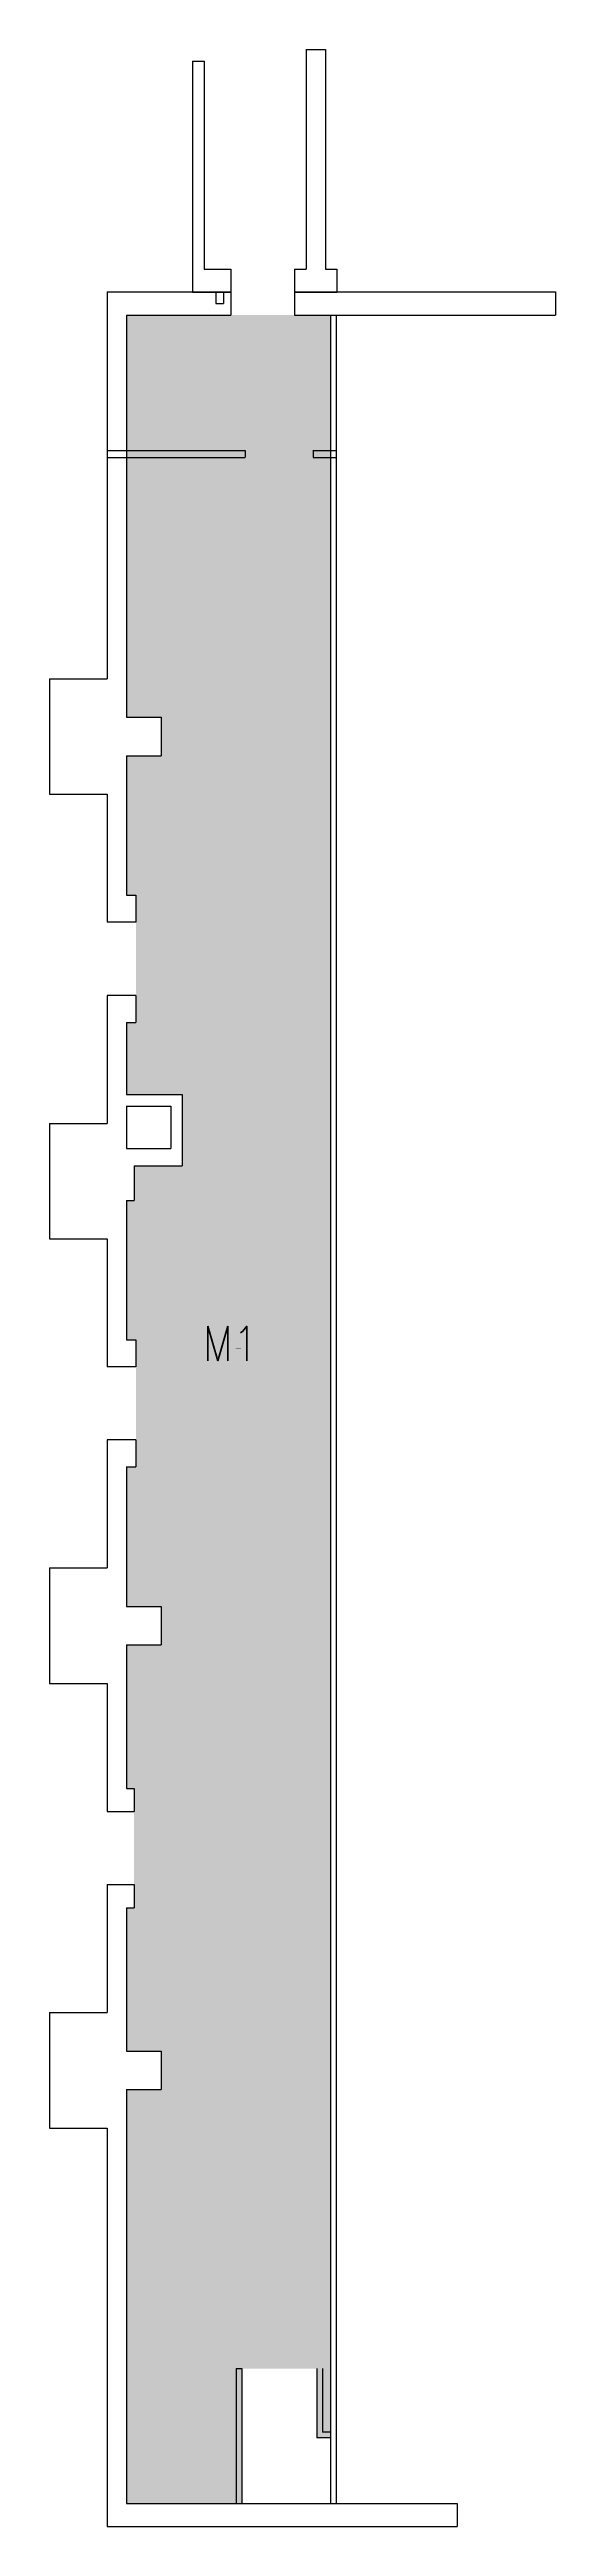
# Model space of a CAD drawing. Header units: inches. Extents: x 54 to 317, y 0 to 1287.
import ezdxf

# ---------------------------------------------------------------- set-up
doc = ezdxf.new("R2010")
doc.units = ezdxf.units.IN
doc.header["$LTSCALE"] = 10
doc.header["$MEASUREMENT"] = 0
for name, color, linetype in [('A-IDEN-RNUM', 7, 'CONTINUOUS'), ('A-IDEN-SNUM', 4, 'CONTINUOUS'), ('A-IDEN-VNUM', 4, 'CONTINUOUS'), ('A-WALL', 5, 'CONTINUOUS'), ('Rooms-Category-Color', 7, 'CONTINUOUS'), ('Rooms-College-Color', 7, 'CONTINUOUS'), ('Rooms-Department-Color', 7, 'CONTINUOUS'), ('Rooms-Division-Color', 7, 'CONTINUOUS')]:
    doc.layers.add(name, color=color, linetype=linetype)
doc.styles.add('ROOMSNUMBER', font='txt', dxfattribs={"height": 0.03})
doc.styles.add('ROOMVNUMBER', font='simplex.shx', dxfattribs={"width": 0.85})

msp = doc.modelspace()

# ---------------------------------------------------------------- hatches: boundary and pattern name
at = {"layer": 'Rooms-Category-Color', "true_color": 0xe3c5e1}
msp.add_hatch(color=254, dxfattribs=at).paths.add_polyline_path([(98, 333.5), (98, 321.5), (94, 321.5), (94, 247), (112, 247), (112, 227), (94, 227), (94, 12), (154, 12), (154, 52), (154, 82), (193, 82), (193, 46), (200, 46), (200, 1149), (94, 1149), (94, 940), (112, 940), (112, 920), (94, 920), (94, 847.5), (98.9, 847.5), (98.9, 833.5), (98.9, 795.5), (98.9, 781.5), (94, 781.5), (94, 744), (123, 744), (123, 707), (98, 707), (98, 689), (94, 689), (94, 616.5), (98.9, 616.5), (98.9, 602.5), (98.9, 564.5), (98.9, 550.5), (94, 550.5), (94, 478), (112, 478), (112, 458), (94, 458), (94, 383.5), (98, 383.5), (98, 371.5)])
at = {"layer": 'Rooms-College-Color', "true_color": 0xadadad}
msp.add_hatch(color=253, dxfattribs=at).paths.add_polyline_path([(98, 333.5), (98, 321.5), (94, 321.5), (94, 247), (112, 247), (112, 227), (94, 227), (94, 12), (154, 12), (154, 52), (154, 82), (193, 82), (193, 46), (200, 46), (200, 1149), (94, 1149), (94, 940), (112, 940), (112, 920), (94, 920), (94, 847.5), (98.9, 847.5), (98.9, 833.5), (98.9, 795.5), (98.9, 781.5), (94, 781.5), (94, 744), (123, 744), (123, 707), (98, 707), (98, 689), (94, 689), (94, 616.5), (98.9, 616.5), (98.9, 602.5), (98.9, 564.5), (98.9, 550.5), (94, 550.5), (94, 478), (112, 478), (112, 458), (94, 458), (94, 383.5), (98, 383.5), (98, 371.5)])
at = {"layer": 'Rooms-Department-Color', "true_color": 0xfa003f}
msp.add_hatch(color=240, dxfattribs=at).paths.add_polyline_path([(98, 333.5), (98, 321.5), (94, 321.5), (94, 247), (112, 247), (112, 227), (94, 227), (94, 12), (154, 12), (154, 52), (154, 82), (193, 82), (193, 46), (200, 46), (200, 1149), (94, 1149), (94, 940), (112, 940), (112, 920), (94, 920), (94, 847.5), (98.9, 847.5), (98.9, 833.5), (98.9, 795.5), (98.9, 781.5), (94, 781.5), (94, 744), (123, 744), (123, 707), (98, 707), (98, 689), (94, 689), (94, 616.5), (98.9, 616.5), (98.9, 602.5), (98.9, 564.5), (98.9, 550.5), (94, 550.5), (94, 478), (112, 478), (112, 458), (94, 458), (94, 383.5), (98, 383.5), (98, 371.5)])
at = {"layer": 'Rooms-Division-Color', "true_color": 0xfa003f}
msp.add_hatch(color=240, dxfattribs=at).paths.add_polyline_path([(98, 333.5), (98, 321.5), (94, 321.5), (94, 247), (112, 247), (112, 227), (94, 227), (94, 12), (154, 12), (154, 52), (154, 82), (193, 82), (193, 46), (200, 46), (200, 1149), (94, 1149), (94, 940), (112, 940), (112, 920), (94, 920), (94, 847.5), (98.9, 847.5), (98.9, 833.5), (98.9, 795.5), (98.9, 781.5), (94, 781.5), (94, 744), (123, 744), (123, 707), (98, 707), (98, 689), (94, 689), (94, 616.5), (98.9, 616.5), (98.9, 602.5), (98.9, 564.5), (98.9, 550.5), (94, 550.5), (94, 478), (112, 478), (112, 458), (94, 458), (94, 383.5), (98, 383.5), (98, 371.5)])

# ---------------------------------------------------------------- linework, layer by layer
at = {"layer": 'A-WALL'}
for p, q in [((187.4, 1286.9, 0), (197.4, 1286.9, 0)), ((197.4, 1286.9, 0), (197.4, 1172.9, 0)), ((128.4, 1280.9, 0), (134.4, 1280.9, 0)), ((128.4, 1280.9, 0), (128.4, 1160.9, 0)), ((134.4, 1280.9, 0), (134.4, 1172.9, 0)), ((187.4, 1286.9, 0), (187.4, 1172.9, 0)), ((134.4, 1172.9, 0), (148.3, 1172.9, 0)), ((148.3, 1172.9, 0), (148.3, 1149, 0)), ((181.4, 1172.9, 0), (187.4, 1172.9, 0)), ((181.4, 1172.9, 0), (181.4, 1149, 0)), ((197.4, 1172.9, 0), (203.4, 1172.9, 0)), ((203.4, 1172.9, 0), (203.4, 1160.9, 0)), ((84, 1161), (148.3, 1161)), ((84, 1161), (84, 960)), ((128.4, 1160.9, 0), (148.3, 1160.9, 0)), ((140.4, 1160.9, 0), (140.4, 1155, 0)), ((144.4, 1160.9, 0), (144.4, 1155, 0)), ((181.4, 1161), (317, 1161)), ((181.4, 1160.9, 0), (187.4, 1160.9, 0)), ((187.4, 1160.9, 0), (203.4, 1160.9, 0)), ((317, 1161), (317, 1149)), ((94, 1149), (98, 1149)), ((94, 1149), (148.3, 1149)), ((94, 1149), (94, 940)), ((140.4, 1155, 0), (144.4, 1155, 0)), ((181.4, 1149), (317, 1149)), ((200, 1149), (200, 12)), ((203, 1149), (203, 12)), ((84.1, 1078.6), (155.7, 1078.6)), ((84.1, 1075), (155.7, 1075)), ((155.7, 1078.6), (155.7, 1075.1)), ((190.9, 1078.6), (203, 1078.6)), ((191, 1078.6), (191, 1075)), ((191, 1075), (203.1, 1075)), ((54, 960), (84, 960)), ((54, 960), (54, 900)), ((94, 940), (112, 940)), ((112, 940), (112, 920)), ((94, 920), (94, 847.5)), ((94, 920), (112, 920)), ((54, 900), (84, 900)), ((84, 900), (84, 833.5)), ((94, 847.5), (98.9, 847.5)), ((98.9, 847.5), (98.9, 833.5)), ((98.9, 833.5), (84, 833.5)), ((84, 795.5), (84, 729)), ((98.9, 795.5), (84, 795.5)), ((98.9, 795.5), (98.9, 781.5)), ((94, 781.5), (98.9, 781.5)), ((94, 781.5), (94, 744)), ((94, 744), (123, 744)), ((94, 738), (117, 738)), ((94, 738), (94, 716)), ((117, 738), (117, 716)), ((123, 744), (123, 707)), ((54, 729), (84, 729)), ((54, 729), (54, 669)), ((94, 716), (117, 716)), ((98, 707), (98, 689)), ((98, 707), (123, 707)), ((94, 689), (98, 689)), ((94, 689), (94, 616.5)), ((54, 669), (84, 669)), ((84, 669), (84, 602.5)), ((94, 616.5), (98.9, 616.5)), ((98.9, 616.5), (98.9, 602.5)), ((98.9, 602.5), (84, 602.5)), ((84, 564.5), (84, 498)), ((98.9, 564.5), (84, 564.5)), ((98.9, 564.5), (98.9, 550.5)), ((94, 550.5), (98.9, 550.5)), ((94, 550.5), (94, 478)), ((54, 498), (84, 498)), ((54, 498), (54, 438)), ((94, 478), (112, 478)), ((112, 478), (112, 458)), ((94, 458), (112, 458)), ((94, 458), (94, 383.5)), ((54, 438), (84, 438)), ((84, 438), (84, 371.5)), ((94, 383.5), (98, 383.5)), ((98, 383.5), (98, 371.5)), ((84, 371.5), (98, 371.5)), ((84, 333.5), (98, 333.5)), ((84, 333.5), (84, 267)), ((98, 333.5), (98, 321.5)), ((94, 321.5), (98, 321.5)), ((94, 321.5), (94, 247)), ((54, 267), (84, 267)), ((54, 267), (54, 207)), ((94, 247), (112, 247)), ((112, 247), (112, 227)), ((94, 227), (112, 227)), ((94, 227), (94, 12)), ((54, 207), (84, 207)), ((84, 207), (84, 0)), ((151, 82), (151, 52)), ((151, 82), (154, 82)), ((154, 82), (154, 52)), ((193, 82), (193, 46)), ((196, 82), (196, 49)), ((151, 52), (151, 12)), ((154, 52), (154, 12)), ((200, 46), (193, 46)), ((200, 49), (196, 49)), ((84, 0), (266, 0)), ((94, 12), (266, 12)), ((266, 12), (266, 0))]:
    msp.add_line(p, q, dxfattribs=at)

# ---------------------------------------------------------------- texts
at = {"layer": 'A-IDEN-RNUM', "style": 'ROOMSNUMBER'}
msp.add_text('M001-00', height=0.36, dxfattribs=at).set_placement((150.7, 611.9, 0))
at = {"layer": 'A-IDEN-SNUM', "style": 'ROOMSNUMBER'}
msp.add_text('0460M00100', height=0.36, dxfattribs=at).set_placement((150.7, 611.9, 0))
at = {"layer": 'A-IDEN-VNUM', "style": 'ROOMVNUMBER', "width": 0.85}
msp.add_text('M1', height=18, dxfattribs=at).set_placement((133.6, 605.6))

doc.saveas('drawing.dxf')
